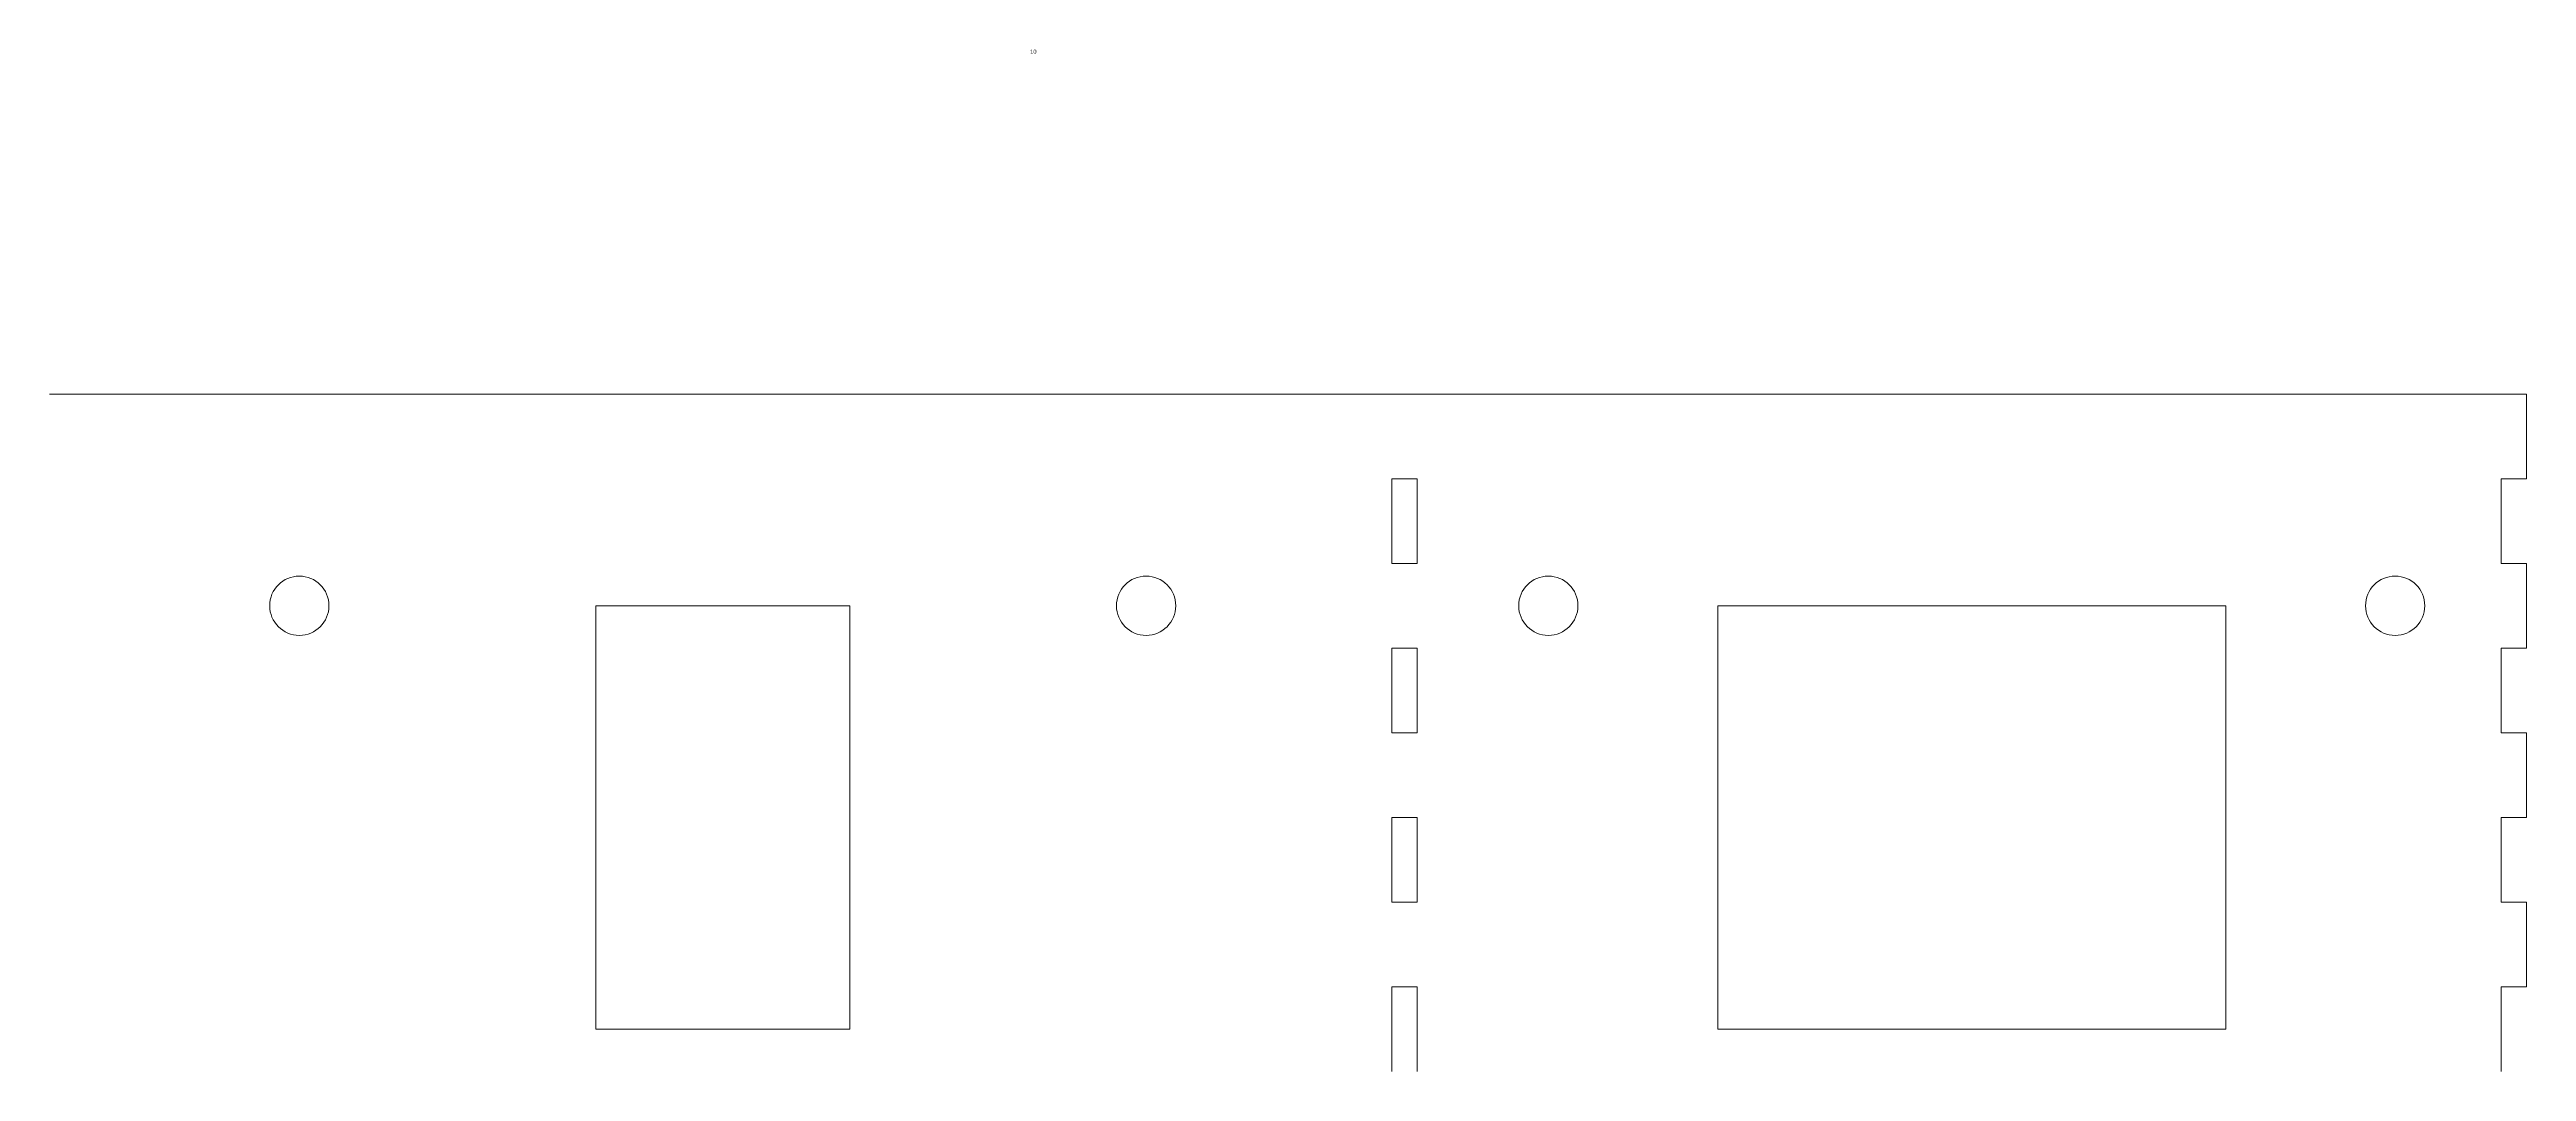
# Model space of a CAD drawing. Header units: millimetres. Extents: x -17105 to -8097, y 7860 to 10394.
# Drawn here: x -10756.1 to -10463.6, y 8124.4 to 8245.1 of the extents above; entities that cross this region are included whole.
import ezdxf

# ---------------------------------------------------------------- set-up
doc = ezdxf.new("R2010")
doc.units = ezdxf.units.MM
doc.layers.add('A-DETL-THIN', color=151, linetype='Continuous', lineweight=9)
doc.layers.add('G-ANNO-TEXT', color=231, linetype='Continuous', lineweight=9)
doc.styles.add('Arial', font='arial.ttf', dxfattribs={"height": 0.491766})

msp = doc.modelspace()

# ---------------------------------------------------------------- linework, layer by layer
at = {"layer": 'A-DETL-THIN'}
for p, q in [((-10756.14, 8204.42), (-10463.64, 8204.42)), ((-10463.64, 8204.42), (-10463.64, 8194.42)), ((-10463.64, 8194.42), (-10463.64, 8204.42)), ((-10594.64, 8194.42), (-10597.64, 8194.42)), ((-10597.64, 8194.42), (-10597.64, 8184.42)), ((-10594.64, 8194.42), (-10594.64, 8184.42)), ((-10463.64, 8194.42), (-10466.64, 8194.42)), ((-10466.64, 8194.42), (-10466.64, 8184.42)), ((-10594.64, 8184.42), (-10597.64, 8184.42)), ((-10463.64, 8184.42), (-10466.64, 8184.42)), ((-10463.64, 8174.42), (-10463.64, 8184.42)), ((-10661.64, 8179.42), (-10691.64, 8179.42)), ((-10691.64, 8179.42), (-10691.64, 8129.42)), ((-10661.64, 8129.42), (-10661.64, 8179.42)), ((-10559.14, 8129.42), (-10559.14, 8179.42)), ((-10559.14, 8179.42), (-10499.14, 8179.42)), ((-10499.14, 8129.42), (-10499.14, 8179.42)), ((-10594.64, 8174.42), (-10597.64, 8174.42)), ((-10597.64, 8174.42), (-10597.64, 8164.42)), ((-10594.64, 8174.42), (-10594.64, 8164.42)), ((-10463.64, 8174.42), (-10466.64, 8174.42)), ((-10466.64, 8174.42), (-10466.64, 8164.42)), ((-10594.64, 8164.42), (-10597.64, 8164.42)), ((-10463.64, 8164.42), (-10466.64, 8164.42)), ((-10463.64, 8154.42), (-10463.64, 8164.42)), ((-10594.64, 8154.42), (-10597.64, 8154.42)), ((-10597.64, 8154.42), (-10597.64, 8144.42)), ((-10594.64, 8154.42), (-10594.64, 8144.42)), ((-10463.64, 8154.42), (-10466.64, 8154.42)), ((-10466.64, 8154.42), (-10466.64, 8144.42)), ((-10594.64, 8144.42), (-10597.64, 8144.42)), ((-10463.64, 8144.42), (-10466.64, 8144.42)), ((-10463.64, 8134.42), (-10463.64, 8144.42)), ((-10594.64, 8134.42), (-10597.64, 8134.42)), ((-10597.64, 8134.42), (-10597.64, 8124.42)), ((-10594.64, 8134.42), (-10594.64, 8124.42)), ((-10463.64, 8134.42), (-10466.64, 8134.42)), ((-10466.64, 8134.42), (-10466.64, 8124.42)), ((-10691.64, 8129.42), (-10661.64, 8129.42)), ((-10499.14, 8129.42), (-10559.14, 8129.42))]:
    msp.add_line(p, q, dxfattribs=at)
for centre in [(-10726.64, 8179.42), (-10626.64, 8179.42), (-10579.14, 8179.42), (-10479.14, 8179.42)]:
    msp.add_circle(centre, 3.5, dxfattribs=at)

# ---------------------------------------------------------------- texts
at = {"layer": 'G-ANNO-TEXT', "color": 7, "insert": (-10640.34, 8245.1), "char_height": 0.492, "width": 0.912, "attachment_point": 1, "line_spacing_factor": 0.938532, "style": 'Arial'}
msp.add_mtext('10', dxfattribs=at)

doc.saveas('drawing.dxf')
